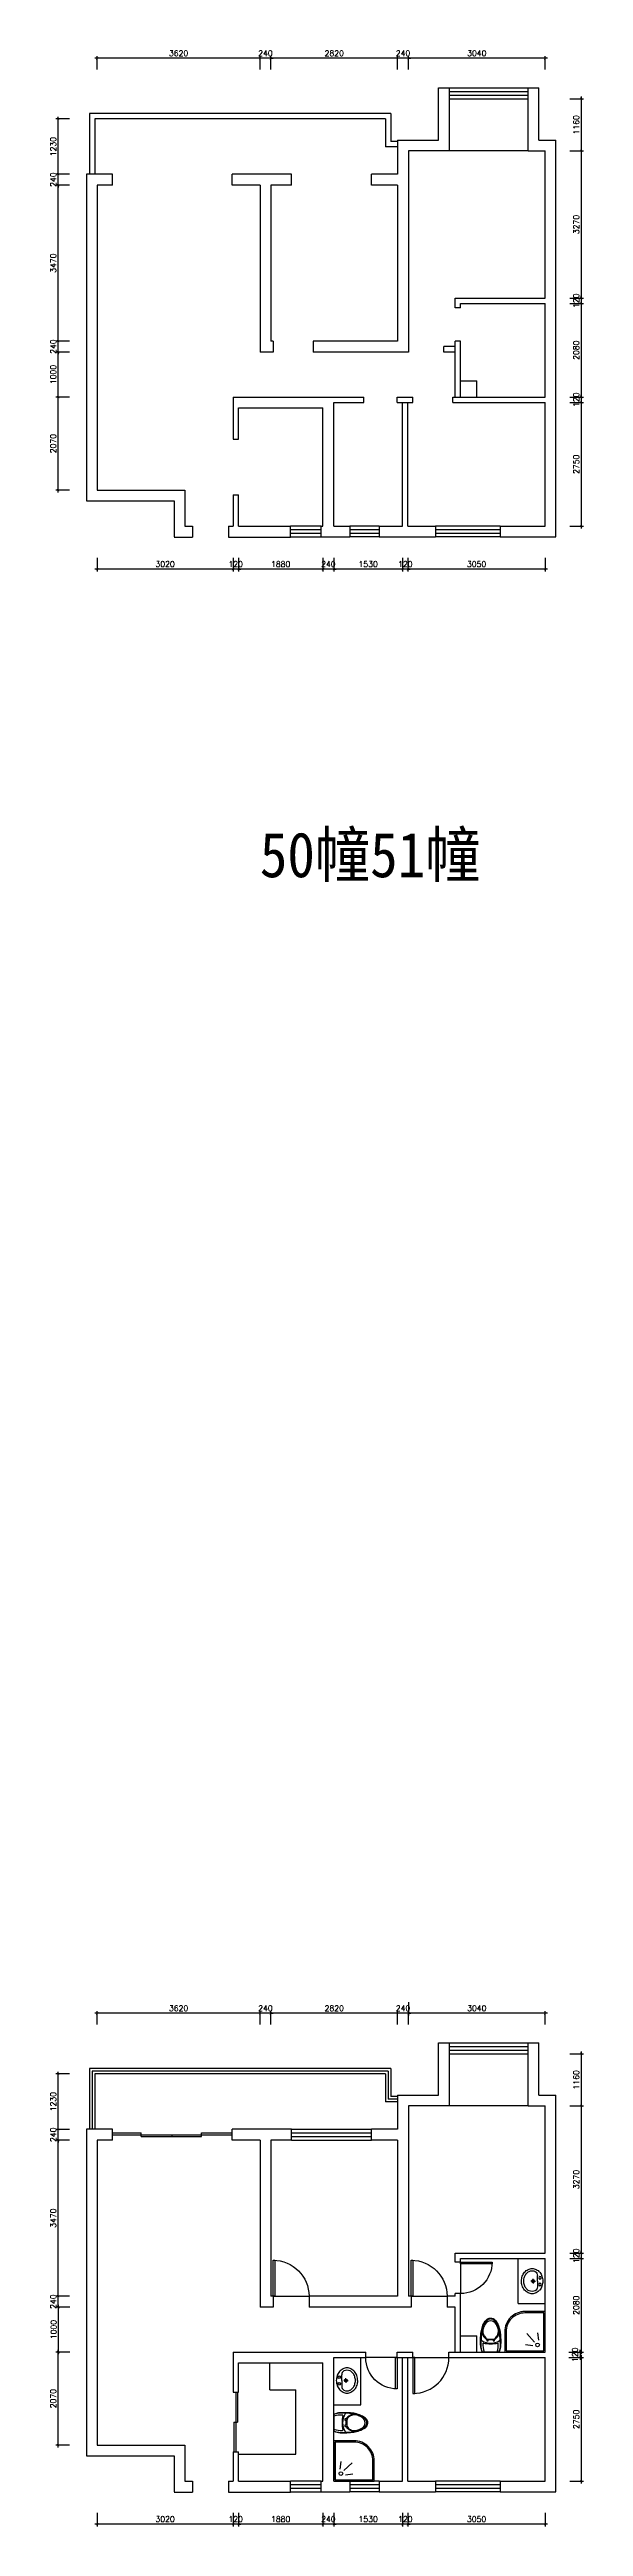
# Model space of a CAD drawing. Header units: millimetres. Extents: x 357798 to 479589, y 123829 to 180684.
# Drawn here: x 396091 to 407963, y 123829 to 178878 of the extents above; entities that cross this region are included whole.
import ezdxf

# ---------------------------------------------------------------- set-up
doc = ezdxf.new("R2010")
doc.units = ezdxf.units.MM
doc.layers.get('Defpoints').update_dxf_attribs({"color": 8})
for name, color, linetype in [('墙体', 7, 'Continuous'), ('文字', 2, 'Continuous'), ('活动家具', 4, 'Continuous')]:
    doc.layers.add(name, color=color, linetype=linetype)
doc.styles.add('chinese', font='simhei.ttf')
doc.styles.get("Standard").update_dxf_attribs({"font": 'txt', "bigfont": 'gbcbig.shx'})
doc.dimstyles.new('平面1：100', dxfattribs={"dimscale": 50, "dimtxt": 2.5, "dimasz": 1, "dimexe": 1, "dimexo": 1, "dimgap": 1, "dimtad": 1, "dimdec": 0, "dimtxsty": 'Standard', "dimblk": 'ARCHTICK', "dimcen": 1, "dimdle": 1, "dimclrd": 3, "dimclre": 3, "dimclrt": 4, "dimadec": 0, "dimazin": 0, "dimtfac": 1, "dimtdec": 0, "dimtix": 1, "dimtmove": 2, "dimatfit": 3, "dimldrblk": 'ARCHTICK', "dimfxl": 0, "dimarcsym": 0})

# ---------------------------------------------------------------- blocks, each defined once
blk = doc.blocks.new('_ArchTick')
at = {"color": 0, "linetype": 'ByBlock', "const_width": 0.15}
blk.add_lwpolyline([(-0.5, -0.5), (0.5, 0.5)], dxfattribs=at)
blk = doc.blocks.new('*D106')
at = {"layer": 'Defpoints', "color": 0, "linetype": 'Continuous'}
for p in [(405990, 177785), (405990, 176625), (407913, 176625)]:
    blk.add_point(p, dxfattribs=at)
at = {"layer": '墙体', "color": 3, "linetype": 'Continuous', "lineweight": -2}
for p, q in [((407913, 177835), (407913, 176575)), ((407663, 177785), (407963, 177785)), ((407663, 176625), (407963, 176625))]:
    blk.add_line(p, q, dxfattribs=at)
at = {"layer": '墙体', "color": 3, "linetype": 'Continuous', "lineweight": -2, "xscale": 50, "yscale": 50, "zscale": 50}
for p, rotation in [((407913, 177785), 90), ((407913, 176625), 270)]:
    blk.add_blockref('_ArchTick', p, dxfattribs=dict(at, rotation=rotation))
at = {"layer": '墙体', "color": 4, "linetype": 'Continuous', "insert": (407801, 177205), "char_height": 125, "attachment_point": 5, "rotation": 90}
blk.add_mtext('1160', dxfattribs=at)
blk = doc.blocks.new('*D107')
at = {"color": 3, "lineweight": -2}
for p, q in [((407663, 176625), (407963, 176625)), ((407913, 176675), (407913, 173305)), ((407663, 173355), (407963, 173355))]:
    blk.add_line(p, q, dxfattribs=at)
at = {"layer": 'Defpoints', "color": 0}
for p in [(405990, 176625), (406514, 173355), (407913, 173355)]:
    blk.add_point(p, dxfattribs=at)
at = {"color": 3, "lineweight": -2, "xscale": 50, "yscale": 50, "zscale": 50}
for p, rotation in [((407913, 176625), 90), ((407913, 173355), 270)]:
    blk.add_blockref('_ArchTick', p, dxfattribs=dict(at, rotation=rotation))
at = {"color": 4, "insert": (407801, 174990), "char_height": 125, "attachment_point": 5, "rotation": 90}
blk.add_mtext('3270', dxfattribs=at)
blk = doc.blocks.new('*D108')
at = {"color": 3, "lineweight": -2}
for p, q in [((407913, 173355), (407913, 173405)), ((407663, 173355), (407963, 173355)), ((407663, 173235), (407963, 173235)), ((407913, 173355), (407913, 173235)), ((407913, 173235), (407913, 173185))]:
    blk.add_line(p, q, dxfattribs=at)
at = {"layer": 'Defpoints', "color": 0}
for p in [(406514, 173355), (406555, 173235), (407913, 173235)]:
    blk.add_point(p, dxfattribs=at)
at = {"color": 3, "lineweight": -2, "xscale": 50, "yscale": 50, "zscale": 50}
for p, rotation in [((407913, 173355), 270), ((407913, 173235), 90)]:
    blk.add_blockref('_ArchTick', p, dxfattribs=dict(at, rotation=rotation))
at = {"color": 4, "insert": (407801, 173295), "char_height": 125, "attachment_point": 5, "rotation": 90}
blk.add_mtext('120', dxfattribs=at)
blk = doc.blocks.new('*D109')
at = {"color": 3, "lineweight": -2}
for p, q in [((407663, 173235), (407963, 173235)), ((407913, 173285), (407913, 171105)), ((407663, 171155), (407963, 171155))]:
    blk.add_line(p, q, dxfattribs=at)
at = {"layer": 'Defpoints', "color": 0}
for p in [(406555, 173235), (406555, 171155), (407913, 171155)]:
    blk.add_point(p, dxfattribs=at)
at = {"color": 3, "lineweight": -2, "xscale": 50, "yscale": 50, "zscale": 50}
for p, rotation in [((407913, 173235), 90), ((407913, 171155), 270)]:
    blk.add_blockref('_ArchTick', p, dxfattribs=dict(at, rotation=rotation))
at = {"color": 4, "insert": (407801, 172195), "char_height": 125, "attachment_point": 5, "rotation": 90}
blk.add_mtext('2080', dxfattribs=at)
blk = doc.blocks.new('*D110')
at = {"color": 3, "lineweight": -2}
for p, q in [((407913, 171155), (407913, 171205)), ((407663, 171155), (407963, 171155)), ((407663, 171035), (407963, 171035)), ((407913, 171155), (407913, 171035)), ((407913, 171035), (407913, 170985))]:
    blk.add_line(p, q, dxfattribs=at)
at = {"layer": 'Defpoints', "color": 0}
for p in [(406555, 171155), (406555, 171035), (407913, 171035)]:
    blk.add_point(p, dxfattribs=at)
at = {"color": 3, "lineweight": -2, "xscale": 50, "yscale": 50, "zscale": 50}
for p, rotation in [((407913, 171155), 270), ((407913, 171035), 90)]:
    blk.add_blockref('_ArchTick', p, dxfattribs=dict(at, rotation=rotation))
at = {"color": 4, "insert": (407801, 171095), "char_height": 125, "attachment_point": 5, "rotation": 90}
blk.add_mtext('120', dxfattribs=at)
blk = doc.blocks.new('*D111')
at = {"color": 3, "lineweight": -2}
for p, q in [((407663, 171035), (407963, 171035)), ((407913, 171085), (407913, 168235)), ((407663, 168285), (407963, 168285))]:
    blk.add_line(p, q, dxfattribs=at)
at = {"layer": 'Defpoints', "color": 0}
for p in [(406555, 171035), (406611, 168285), (407913, 168285)]:
    blk.add_point(p, dxfattribs=at)
at = {"color": 3, "lineweight": -2, "xscale": 50, "yscale": 50, "zscale": 50}
for p, rotation in [((407913, 171035), 90), ((407913, 168285), 270)]:
    blk.add_blockref('_ArchTick', p, dxfattribs=dict(at, rotation=rotation))
at = {"color": 4, "insert": (407801, 169660), "char_height": 125, "attachment_point": 5, "rotation": 90}
blk.add_mtext('2750', dxfattribs=at)
blk = doc.blocks.new('*D112')
at = {"color": 3, "lineweight": -2}
for p, q in [((404061, 167579), (404061, 167279)), ((407111, 167579), (407111, 167279)), ((407161, 167329), (404011, 167329))]:
    blk.add_line(p, q, dxfattribs=at)
at = {"layer": 'Defpoints', "color": 0}
for p in [(404061, 168785), (407111, 168785), (404061, 167329)]:
    blk.add_point(p, dxfattribs=at)
at = {"color": 3, "lineweight": -2, "xscale": 50, "yscale": 50, "zscale": 50, "rotation": 180}
blk.add_blockref('_ArchTick', (404061, 167329), dxfattribs=at)
at = {"color": 3, "lineweight": -2, "xscale": 50, "yscale": 50, "zscale": 50}
blk.add_blockref('_ArchTick', (407111, 167329), dxfattribs=at)
at = {"color": 4, "insert": (405586, 167441), "char_height": 125, "attachment_point": 5}
blk.add_mtext('3050', dxfattribs=at)
blk = doc.blocks.new('*D113')
at = {"color": 3, "lineweight": -2}
for p, q in [((403941, 167579), (403941, 167279)), ((404061, 167579), (404061, 167279)), ((403941, 167329), (403891, 167329)), ((404061, 167329), (403941, 167329)), ((404061, 167329), (404111, 167329))]:
    blk.add_line(p, q, dxfattribs=at)
at = {"layer": 'Defpoints', "color": 0}
for p in [(404061, 168785), (403941, 168285), (403941, 167329)]:
    blk.add_point(p, dxfattribs=at)
at = {"color": 3, "lineweight": -2, "xscale": 50, "yscale": 50, "zscale": 50}
blk.add_blockref('_ArchTick', (403941, 167329), dxfattribs=at)
at = {"color": 3, "lineweight": -2, "xscale": 50, "yscale": 50, "zscale": 50, "rotation": 180}
blk.add_blockref('_ArchTick', (404061, 167329), dxfattribs=at)
at = {"color": 4, "insert": (404001, 167441), "char_height": 125, "attachment_point": 5}
blk.add_mtext('120', dxfattribs=at)
blk = doc.blocks.new('*D114')
at = {"color": 3, "lineweight": -2}
for p, q in [((402411, 167579), (402411, 167279)), ((403941, 167579), (403941, 167279)), ((403991, 167329), (402361, 167329))]:
    blk.add_line(p, q, dxfattribs=at)
at = {"layer": 'Defpoints', "color": 0}
for p in [(402411, 168285), (403941, 168285), (402411, 167329)]:
    blk.add_point(p, dxfattribs=at)
at = {"color": 3, "lineweight": -2, "xscale": 50, "yscale": 50, "zscale": 50, "rotation": 180}
blk.add_blockref('_ArchTick', (402411, 167329), dxfattribs=at)
at = {"color": 3, "lineweight": -2, "xscale": 50, "yscale": 50, "zscale": 50}
blk.add_blockref('_ArchTick', (403941, 167329), dxfattribs=at)
at = {"color": 4, "insert": (403176, 167441), "char_height": 125, "attachment_point": 5}
blk.add_mtext('1530', dxfattribs=at)
blk = doc.blocks.new('*D115')
at = {"color": 3, "lineweight": -2}
for p, q in [((402171, 167579), (402171, 167279)), ((402411, 167579), (402411, 167279)), ((402171, 167329), (402121, 167329)), ((402411, 167329), (402171, 167329)), ((402411, 167329), (402461, 167329))]:
    blk.add_line(p, q, dxfattribs=at)
at = {"layer": 'Defpoints', "color": 0}
for p in [(402171, 168526), (402411, 168285), (402171, 167329)]:
    blk.add_point(p, dxfattribs=at)
at = {"color": 3, "lineweight": -2, "xscale": 50, "yscale": 50, "zscale": 50}
blk.add_blockref('_ArchTick', (402171, 167329), dxfattribs=at)
at = {"color": 3, "lineweight": -2, "xscale": 50, "yscale": 50, "zscale": 50, "rotation": 180}
blk.add_blockref('_ArchTick', (402411, 167329), dxfattribs=at)
at = {"color": 4, "insert": (402291, 167441), "char_height": 125, "attachment_point": 5}
blk.add_mtext('240', dxfattribs=at)
blk = doc.blocks.new('*D116')
at = {"color": 3, "lineweight": -2}
for p, q in [((400291, 167579), (400291, 167279)), ((402171, 167579), (402171, 167279)), ((402221, 167329), (400241, 167329))]:
    blk.add_line(p, q, dxfattribs=at)
at = {"layer": 'Defpoints', "color": 0}
for p in [(402171, 168526), (400291, 168443), (400291, 167329)]:
    blk.add_point(p, dxfattribs=at)
at = {"color": 3, "lineweight": -2, "xscale": 50, "yscale": 50, "zscale": 50, "rotation": 180}
blk.add_blockref('_ArchTick', (400291, 167329), dxfattribs=at)
at = {"color": 3, "lineweight": -2, "xscale": 50, "yscale": 50, "zscale": 50}
blk.add_blockref('_ArchTick', (402171, 167329), dxfattribs=at)
at = {"color": 4, "insert": (401231, 167441), "char_height": 125, "attachment_point": 5}
blk.add_mtext('1880', dxfattribs=at)
blk = doc.blocks.new('*D117')
at = {"color": 3, "lineweight": -2}
for p, q in [((400171, 167579), (400171, 167279)), ((400291, 167579), (400291, 167279)), ((400171, 167329), (400121, 167329)), ((400291, 167329), (400171, 167329)), ((400291, 167329), (400341, 167329))]:
    blk.add_line(p, q, dxfattribs=at)
at = {"layer": 'Defpoints', "color": 0}
for p in [(400171, 168484), (400291, 168443), (400171, 167329)]:
    blk.add_point(p, dxfattribs=at)
at = {"color": 3, "lineweight": -2, "xscale": 50, "yscale": 50, "zscale": 50}
blk.add_blockref('_ArchTick', (400171, 167329), dxfattribs=at)
at = {"color": 3, "lineweight": -2, "xscale": 50, "yscale": 50, "zscale": 50, "rotation": 180}
blk.add_blockref('_ArchTick', (400291, 167329), dxfattribs=at)
at = {"color": 4, "insert": (400231, 167441), "char_height": 125, "attachment_point": 5}
blk.add_mtext('120', dxfattribs=at)
blk = doc.blocks.new('*D118')
at = {"color": 3, "lineweight": -2}
for p, q in [((397151, 167579), (397151, 167279)), ((400171, 167579), (400171, 167279)), ((400221, 167329), (397101, 167329))]:
    blk.add_line(p, q, dxfattribs=at)
at = {"layer": 'Defpoints', "color": 0}
for p in [(397151, 169256), (400171, 168484), (397151, 167329)]:
    blk.add_point(p, dxfattribs=at)
at = {"color": 3, "lineweight": -2, "xscale": 50, "yscale": 50, "zscale": 50, "rotation": 180}
blk.add_blockref('_ArchTick', (397151, 167329), dxfattribs=at)
at = {"color": 3, "lineweight": -2, "xscale": 50, "yscale": 50, "zscale": 50}
blk.add_blockref('_ArchTick', (400171, 167329), dxfattribs=at)
at = {"color": 4, "insert": (398661, 167441), "char_height": 125, "attachment_point": 5}
blk.add_mtext('3020', dxfattribs=at)
blk = doc.blocks.new('*D119')
at = {"color": 3, "lineweight": -2}
for p, q in [((396285, 169035), (396285, 171205)), ((396535, 171155), (396235, 171155)), ((396535, 169085), (396235, 169085))]:
    blk.add_line(p, q, dxfattribs=at)
at = {"layer": 'Defpoints', "color": 0}
for p in [(396285, 171155), (400747, 171155), (397498, 169085)]:
    blk.add_point(p, dxfattribs=at)
at = {"color": 3, "lineweight": -2, "xscale": 50, "yscale": 50, "zscale": 50}
for p, rotation in [((396285, 171155), 90), ((396285, 169085), 270)]:
    blk.add_blockref('_ArchTick', p, dxfattribs=dict(at, rotation=rotation))
at = {"color": 4, "insert": (396173, 170120), "char_height": 125, "attachment_point": 5, "rotation": 90}
blk.add_mtext('2070', dxfattribs=at)
blk = doc.blocks.new('*D120')
at = {"color": 3, "lineweight": -2}
for p, q in [((396535, 172155), (396235, 172155)), ((396285, 171105), (396285, 172205)), ((396535, 171155), (396235, 171155))]:
    blk.add_line(p, q, dxfattribs=at)
at = {"layer": 'Defpoints', "color": 0}
for p in [(396285, 172155), (400916, 172155), (400747, 171155)]:
    blk.add_point(p, dxfattribs=at)
at = {"color": 3, "lineweight": -2, "xscale": 50, "yscale": 50, "zscale": 50}
for p, rotation in [((396285, 172155), 90), ((396285, 171155), 270)]:
    blk.add_blockref('_ArchTick', p, dxfattribs=dict(at, rotation=rotation))
at = {"color": 4, "insert": (396173, 171655), "char_height": 125, "attachment_point": 5, "rotation": 90}
blk.add_mtext('1000', dxfattribs=at)
blk = doc.blocks.new('*D121')
at = {"color": 3, "lineweight": -2}
for p, q in [((396535, 172395), (396235, 172395)), ((396285, 172395), (396285, 172445)), ((396285, 172155), (396285, 172395)), ((396535, 172155), (396235, 172155)), ((396285, 172155), (396285, 172105))]:
    blk.add_line(p, q, dxfattribs=at)
at = {"layer": 'Defpoints', "color": 0}
for p in [(396285, 172395), (401011, 172395), (400916, 172155)]:
    blk.add_point(p, dxfattribs=at)
at = {"color": 3, "lineweight": -2, "xscale": 50, "yscale": 50, "zscale": 50}
for p, rotation in [((396285, 172395), 270), ((396285, 172155), 90)]:
    blk.add_blockref('_ArchTick', p, dxfattribs=dict(at, rotation=rotation))
at = {"color": 4, "insert": (396173, 172275), "char_height": 125, "attachment_point": 5, "rotation": 90}
blk.add_mtext('240', dxfattribs=at)
blk = doc.blocks.new('*D122')
at = {"color": 3, "lineweight": -2}
for p, q in [((396535, 175865), (396235, 175865)), ((396285, 172345), (396285, 175915)), ((396535, 172395), (396235, 172395))]:
    blk.add_line(p, q, dxfattribs=at)
at = {"layer": 'Defpoints', "color": 0}
for p in [(396285, 175865), (397372, 175865), (401011, 172395)]:
    blk.add_point(p, dxfattribs=at)
at = {"color": 3, "lineweight": -2, "xscale": 50, "yscale": 50, "zscale": 50}
for p, rotation in [((396285, 175865), 90), ((396285, 172395), 270)]:
    blk.add_blockref('_ArchTick', p, dxfattribs=dict(at, rotation=rotation))
at = {"color": 4, "insert": (396173, 174130), "char_height": 125, "attachment_point": 5, "rotation": 90}
blk.add_mtext('3470', dxfattribs=at)
blk = doc.blocks.new('*D123')
at = {"color": 3, "lineweight": -2}
for p, q in [((396535, 176105), (396235, 176105)), ((396535, 175865), (396235, 175865)), ((396285, 176105), (396285, 176155)), ((396285, 175865), (396285, 176105)), ((396285, 175865), (396285, 175815))]:
    blk.add_line(p, q, dxfattribs=at)
at = {"layer": 'Defpoints', "color": 0}
for p in [(396285, 176105), (397335, 176105), (397372, 175865)]:
    blk.add_point(p, dxfattribs=at)
at = {"color": 3, "lineweight": -2, "xscale": 50, "yscale": 50, "zscale": 50}
for p, rotation in [((396285, 176105), 270), ((396285, 175865), 90)]:
    blk.add_blockref('_ArchTick', p, dxfattribs=dict(at, rotation=rotation))
at = {"color": 4, "insert": (396173, 175985), "char_height": 125, "attachment_point": 5, "rotation": 90}
blk.add_mtext('240', dxfattribs=at)
blk = doc.blocks.new('*D124')
at = {"color": 3, "lineweight": -2}
for p, q in [((396535, 177335), (396235, 177335)), ((396285, 176055), (396285, 177385)), ((396535, 176105), (396235, 176105))]:
    blk.add_line(p, q, dxfattribs=at)
at = {"layer": 'Defpoints', "color": 0}
for p in [(396285, 177335), (397350, 177335), (397335, 176105)]:
    blk.add_point(p, dxfattribs=at)
at = {"color": 3, "lineweight": -2, "xscale": 50, "yscale": 50, "zscale": 50}
for p, rotation in [((396285, 177335), 90), ((396285, 176105), 270)]:
    blk.add_blockref('_ArchTick', p, dxfattribs=dict(at, rotation=rotation))
at = {"color": 4, "insert": (396173, 176720), "char_height": 125, "attachment_point": 5, "rotation": 90}
blk.add_mtext('1230', dxfattribs=at)
blk = doc.blocks.new('*D125')
at = {"color": 3, "lineweight": -2}
for p, q in [((407161, 178683), (404021, 178683)), ((404071, 178433), (404071, 178733)), ((407111, 178433), (407111, 178733))]:
    blk.add_line(p, q, dxfattribs=at)
at = {"layer": 'Defpoints', "color": 0}
for p in [(404071, 178683), (404071, 176249), (407111, 176249)]:
    blk.add_point(p, dxfattribs=at)
at = {"color": 3, "lineweight": -2, "xscale": 50, "yscale": 50, "zscale": 50, "rotation": 180}
blk.add_blockref('_ArchTick', (404071, 178683), dxfattribs=at)
at = {"color": 3, "lineweight": -2, "xscale": 50, "yscale": 50, "zscale": 50}
blk.add_blockref('_ArchTick', (407111, 178683), dxfattribs=at)
at = {"color": 4, "insert": (405591, 178796), "char_height": 125, "attachment_point": 5}
blk.add_mtext('3040', dxfattribs=at)
blk = doc.blocks.new('*D126')
at = {"color": 3, "lineweight": -2}
for p, q in [((403831, 178683), (403781, 178683)), ((403831, 178433), (403831, 178733)), ((404071, 178683), (403831, 178683)), ((404071, 178433), (404071, 178733)), ((404071, 178683), (404121, 178683))]:
    blk.add_line(p, q, dxfattribs=at)
at = {"layer": 'Defpoints', "color": 0}
for p in [(403831, 178683), (403831, 176485), (404071, 176249)]:
    blk.add_point(p, dxfattribs=at)
at = {"color": 3, "lineweight": -2, "xscale": 50, "yscale": 50, "zscale": 50}
blk.add_blockref('_ArchTick', (403831, 178683), dxfattribs=at)
at = {"color": 3, "lineweight": -2, "xscale": 50, "yscale": 50, "zscale": 50, "rotation": 180}
blk.add_blockref('_ArchTick', (404071, 178683), dxfattribs=at)
at = {"color": 4, "insert": (403951, 178796), "char_height": 125, "attachment_point": 5}
blk.add_mtext('240', dxfattribs=at)
blk = doc.blocks.new('*D127')
at = {"color": 3, "lineweight": -2}
for p, q in [((403881, 178683), (400961, 178683)), ((401011, 178433), (401011, 178733)), ((403831, 178433), (403831, 178733))]:
    blk.add_line(p, q, dxfattribs=at)
at = {"layer": 'Defpoints', "color": 0}
for p in [(401011, 178683), (403831, 176485), (401011, 175543)]:
    blk.add_point(p, dxfattribs=at)
at = {"color": 3, "lineweight": -2, "xscale": 50, "yscale": 50, "zscale": 50, "rotation": 180}
blk.add_blockref('_ArchTick', (401011, 178683), dxfattribs=at)
at = {"color": 3, "lineweight": -2, "xscale": 50, "yscale": 50, "zscale": 50}
blk.add_blockref('_ArchTick', (403831, 178683), dxfattribs=at)
at = {"color": 4, "insert": (402421, 178796), "char_height": 125, "attachment_point": 5}
blk.add_mtext('2820', dxfattribs=at)
blk = doc.blocks.new('*D128')
at = {"color": 3, "lineweight": -2}
for p, q in [((400771, 178683), (400721, 178683)), ((400771, 178433), (400771, 178733)), ((401011, 178683), (400771, 178683)), ((401011, 178433), (401011, 178733)), ((401011, 178683), (401061, 178683))]:
    blk.add_line(p, q, dxfattribs=at)
at = {"layer": 'Defpoints', "color": 0}
for p in [(400771, 178683), (400771, 175530), (401011, 175543)]:
    blk.add_point(p, dxfattribs=at)
at = {"color": 3, "lineweight": -2, "xscale": 50, "yscale": 50, "zscale": 50}
blk.add_blockref('_ArchTick', (400771, 178683), dxfattribs=at)
at = {"color": 3, "lineweight": -2, "xscale": 50, "yscale": 50, "zscale": 50, "rotation": 180}
blk.add_blockref('_ArchTick', (401011, 178683), dxfattribs=at)
at = {"color": 4, "insert": (400891, 178796), "char_height": 125, "attachment_point": 5}
blk.add_mtext('240', dxfattribs=at)
blk = doc.blocks.new('*D129')
at = {"color": 3, "lineweight": -2}
for p, q in [((400821, 178683), (397101, 178683)), ((397151, 178433), (397151, 178733)), ((400771, 178433), (400771, 178733))]:
    blk.add_line(p, q, dxfattribs=at)
at = {"layer": 'Defpoints', "color": 0}
for p in [(397151, 178683), (397151, 175425), (400771, 175530)]:
    blk.add_point(p, dxfattribs=at)
at = {"color": 3, "lineweight": -2, "xscale": 50, "yscale": 50, "zscale": 50, "rotation": 180}
blk.add_blockref('_ArchTick', (397151, 178683), dxfattribs=at)
at = {"color": 3, "lineweight": -2, "xscale": 50, "yscale": 50, "zscale": 50}
blk.add_blockref('_ArchTick', (400771, 178683), dxfattribs=at)
at = {"color": 4, "insert": (398961, 178796), "char_height": 125, "attachment_point": 5}
blk.add_mtext('3620', dxfattribs=at)
blk = doc.blocks.new('*D130')
at = {"layer": 'Defpoints', "color": 0, "linetype": 'Continuous'}
for p in [(405990, 134335), (405990, 133175), (407913, 133175)]:
    blk.add_point(p, dxfattribs=at)
at = {"layer": '墙体', "color": 3, "linetype": 'Continuous', "lineweight": -2}
for p, q in [((407663, 134335), (407963, 134335)), ((407913, 134385), (407913, 133125)), ((407663, 133175), (407963, 133175))]:
    blk.add_line(p, q, dxfattribs=at)
at = {"layer": '墙体', "color": 3, "linetype": 'Continuous', "lineweight": -2, "xscale": 50, "yscale": 50, "zscale": 50}
for p, rotation in [((407913, 134335), 90), ((407913, 133175), 270)]:
    blk.add_blockref('_ArchTick', p, dxfattribs=dict(at, rotation=rotation))
at = {"layer": '墙体', "color": 4, "linetype": 'Continuous', "insert": (407801, 133755), "char_height": 125, "attachment_point": 5, "rotation": 90}
blk.add_mtext('1160', dxfattribs=at)
blk = doc.blocks.new('*D131')
at = {"color": 3, "lineweight": -2}
for p, q in [((407913, 133225), (407913, 129855)), ((407663, 133175), (407963, 133175)), ((407663, 129905), (407963, 129905))]:
    blk.add_line(p, q, dxfattribs=at)
at = {"layer": 'Defpoints', "color": 0}
for p in [(405990, 133175), (406514, 129905), (407913, 129905)]:
    blk.add_point(p, dxfattribs=at)
at = {"color": 3, "lineweight": -2, "xscale": 50, "yscale": 50, "zscale": 50}
for p, rotation in [((407913, 133175), 90), ((407913, 129905), 270)]:
    blk.add_blockref('_ArchTick', p, dxfattribs=dict(at, rotation=rotation))
at = {"color": 4, "insert": (407801, 131540), "char_height": 125, "attachment_point": 5, "rotation": 90}
blk.add_mtext('3270', dxfattribs=at)
blk = doc.blocks.new('*D132')
at = {"color": 3, "lineweight": -2}
for p, q in [((407913, 129905), (407913, 129955)), ((407663, 129905), (407963, 129905)), ((407663, 129785), (407963, 129785)), ((407913, 129905), (407913, 129785)), ((407913, 129785), (407913, 129735))]:
    blk.add_line(p, q, dxfattribs=at)
at = {"layer": 'Defpoints', "color": 0}
for p in [(406514, 129905), (406555, 129785), (407913, 129785)]:
    blk.add_point(p, dxfattribs=at)
at = {"color": 3, "lineweight": -2, "xscale": 50, "yscale": 50, "zscale": 50}
for p, rotation in [((407913, 129905), 270), ((407913, 129785), 90)]:
    blk.add_blockref('_ArchTick', p, dxfattribs=dict(at, rotation=rotation))
at = {"color": 4, "insert": (407801, 129845), "char_height": 125, "attachment_point": 5, "rotation": 90}
blk.add_mtext('120', dxfattribs=at)
blk = doc.blocks.new('*D133')
at = {"color": 3, "lineweight": -2}
for p, q in [((407663, 129785), (407963, 129785)), ((407913, 129835), (407913, 127655)), ((407663, 127705), (407963, 127705))]:
    blk.add_line(p, q, dxfattribs=at)
at = {"layer": 'Defpoints', "color": 0}
for p in [(406555, 129785), (406530, 127705), (407913, 127705)]:
    blk.add_point(p, dxfattribs=at)
at = {"color": 3, "lineweight": -2, "xscale": 50, "yscale": 50, "zscale": 50}
for p, rotation in [((407913, 129785), 90), ((407913, 127705), 270)]:
    blk.add_blockref('_ArchTick', p, dxfattribs=dict(at, rotation=rotation))
at = {"color": 4, "insert": (407801, 128745), "char_height": 125, "attachment_point": 5, "rotation": 90}
blk.add_mtext('2080', dxfattribs=at)
blk = doc.blocks.new('*D134')
at = {"color": 3, "lineweight": -2}
for p, q in [((407889, 127705), (407889, 127755)), ((407639, 127705), (407939, 127705)), ((407639, 127585), (407939, 127585)), ((407889, 127705), (407889, 127585)), ((407889, 127585), (407889, 127535))]:
    blk.add_line(p, q, dxfattribs=at)
at = {"layer": 'Defpoints', "color": 0}
for p in [(406530, 127705), (406530, 127585), (407889, 127585)]:
    blk.add_point(p, dxfattribs=at)
at = {"color": 3, "lineweight": -2, "xscale": 50, "yscale": 50, "zscale": 50}
for p, rotation in [((407889, 127705), 270), ((407889, 127585), 90)]:
    blk.add_blockref('_ArchTick', p, dxfattribs=dict(at, rotation=rotation))
at = {"color": 4, "insert": (407776, 127645), "char_height": 125, "attachment_point": 5, "rotation": 90}
blk.add_mtext('120', dxfattribs=at)
blk = doc.blocks.new('*D135')
at = {"color": 3, "lineweight": -2}
for p, q in [((407663, 127585), (407963, 127585)), ((407913, 127635), (407913, 124785)), ((407663, 124835), (407963, 124835))]:
    blk.add_line(p, q, dxfattribs=at)
at = {"layer": 'Defpoints', "color": 0}
for p in [(406530, 127585), (406611, 124835), (407913, 124835)]:
    blk.add_point(p, dxfattribs=at)
at = {"color": 3, "lineweight": -2, "xscale": 50, "yscale": 50, "zscale": 50}
for p, rotation in [((407913, 127585), 90), ((407913, 124835), 270)]:
    blk.add_blockref('_ArchTick', p, dxfattribs=dict(at, rotation=rotation))
at = {"color": 4, "insert": (407801, 126210), "char_height": 125, "attachment_point": 5, "rotation": 90}
blk.add_mtext('2750', dxfattribs=at)
blk = doc.blocks.new('*D136')
at = {"color": 3, "lineweight": -2}
for p, q in [((407161, 123879), (404011, 123879)), ((404061, 124129), (404061, 123829)), ((407111, 124129), (407111, 123829))]:
    blk.add_line(p, q, dxfattribs=at)
at = {"layer": 'Defpoints', "color": 0}
for p in [(404061, 125336), (407111, 125336), (404061, 123879)]:
    blk.add_point(p, dxfattribs=at)
at = {"color": 3, "lineweight": -2, "xscale": 50, "yscale": 50, "zscale": 50, "rotation": 180}
blk.add_blockref('_ArchTick', (404061, 123879), dxfattribs=at)
at = {"color": 3, "lineweight": -2, "xscale": 50, "yscale": 50, "zscale": 50}
blk.add_blockref('_ArchTick', (407111, 123879), dxfattribs=at)
at = {"color": 4, "insert": (405586, 123992), "char_height": 125, "attachment_point": 5}
blk.add_mtext('3050', dxfattribs=at)
blk = doc.blocks.new('*D137')
at = {"color": 3, "lineweight": -2}
for p, q in [((403941, 123879), (403891, 123879)), ((403941, 124129), (403941, 123829)), ((404061, 123879), (403941, 123879)), ((404061, 124129), (404061, 123829)), ((404061, 123879), (404111, 123879))]:
    blk.add_line(p, q, dxfattribs=at)
at = {"layer": 'Defpoints', "color": 0}
for p in [(404061, 125336), (403941, 124835), (403941, 123879)]:
    blk.add_point(p, dxfattribs=at)
at = {"color": 3, "lineweight": -2, "xscale": 50, "yscale": 50, "zscale": 50}
blk.add_blockref('_ArchTick', (403941, 123879), dxfattribs=at)
at = {"color": 3, "lineweight": -2, "xscale": 50, "yscale": 50, "zscale": 50, "rotation": 180}
blk.add_blockref('_ArchTick', (404061, 123879), dxfattribs=at)
at = {"color": 4, "insert": (404001, 123992), "char_height": 125, "attachment_point": 5}
blk.add_mtext('120', dxfattribs=at)
blk = doc.blocks.new('*D138')
at = {"color": 3, "lineweight": -2}
for p, q in [((403991, 123879), (402361, 123879)), ((402411, 124129), (402411, 123829)), ((403941, 124129), (403941, 123829))]:
    blk.add_line(p, q, dxfattribs=at)
at = {"layer": 'Defpoints', "color": 0}
for p in [(402411, 124835), (403941, 124835), (402411, 123879)]:
    blk.add_point(p, dxfattribs=at)
at = {"color": 3, "lineweight": -2, "xscale": 50, "yscale": 50, "zscale": 50, "rotation": 180}
blk.add_blockref('_ArchTick', (402411, 123879), dxfattribs=at)
at = {"color": 3, "lineweight": -2, "xscale": 50, "yscale": 50, "zscale": 50}
blk.add_blockref('_ArchTick', (403941, 123879), dxfattribs=at)
at = {"color": 4, "insert": (403176, 123992), "char_height": 125, "attachment_point": 5}
blk.add_mtext('1530', dxfattribs=at)
blk = doc.blocks.new('*D139')
at = {"color": 3, "lineweight": -2}
for p, q in [((402171, 123879), (402121, 123879)), ((402171, 124129), (402171, 123829)), ((402411, 123879), (402171, 123879)), ((402411, 124129), (402411, 123829)), ((402411, 123879), (402461, 123879))]:
    blk.add_line(p, q, dxfattribs=at)
at = {"layer": 'Defpoints', "color": 0}
for p in [(402171, 125077), (402411, 124835), (402171, 123879)]:
    blk.add_point(p, dxfattribs=at)
at = {"color": 3, "lineweight": -2, "xscale": 50, "yscale": 50, "zscale": 50}
blk.add_blockref('_ArchTick', (402171, 123879), dxfattribs=at)
at = {"color": 3, "lineweight": -2, "xscale": 50, "yscale": 50, "zscale": 50, "rotation": 180}
blk.add_blockref('_ArchTick', (402411, 123879), dxfattribs=at)
at = {"color": 4, "insert": (402291, 123992), "char_height": 125, "attachment_point": 5}
blk.add_mtext('240', dxfattribs=at)
blk = doc.blocks.new('*D140')
at = {"color": 3, "lineweight": -2}
for p, q in [((402221, 123879), (400241, 123879)), ((400291, 124129), (400291, 123829)), ((402171, 124129), (402171, 123829))]:
    blk.add_line(p, q, dxfattribs=at)
at = {"layer": 'Defpoints', "color": 0}
for p in [(402171, 125077), (400291, 124874), (400291, 123879)]:
    blk.add_point(p, dxfattribs=at)
at = {"color": 3, "lineweight": -2, "xscale": 50, "yscale": 50, "zscale": 50, "rotation": 180}
blk.add_blockref('_ArchTick', (400291, 123879), dxfattribs=at)
at = {"color": 3, "lineweight": -2, "xscale": 50, "yscale": 50, "zscale": 50}
blk.add_blockref('_ArchTick', (402171, 123879), dxfattribs=at)
at = {"color": 4, "insert": (401231, 123992), "char_height": 125, "attachment_point": 5}
blk.add_mtext('1880', dxfattribs=at)
blk = doc.blocks.new('*D141')
at = {"color": 3, "lineweight": -2}
for p, q in [((400171, 123879), (400121, 123879)), ((400171, 124129), (400171, 123829)), ((400291, 123879), (400171, 123879)), ((400291, 124129), (400291, 123829)), ((400291, 123879), (400341, 123879))]:
    blk.add_line(p, q, dxfattribs=at)
at = {"layer": 'Defpoints', "color": 0}
for p in [(400171, 126877), (400291, 124874), (400171, 123879)]:
    blk.add_point(p, dxfattribs=at)
at = {"color": 3, "lineweight": -2, "xscale": 50, "yscale": 50, "zscale": 50}
blk.add_blockref('_ArchTick', (400171, 123879), dxfattribs=at)
at = {"color": 3, "lineweight": -2, "xscale": 50, "yscale": 50, "zscale": 50, "rotation": 180}
blk.add_blockref('_ArchTick', (400291, 123879), dxfattribs=at)
at = {"color": 4, "insert": (400231, 123992), "char_height": 125, "attachment_point": 5}
blk.add_mtext('120', dxfattribs=at)
blk = doc.blocks.new('*D142')
at = {"color": 3, "lineweight": -2}
for p, q in [((400221, 123879), (397101, 123879)), ((397151, 124129), (397151, 123829)), ((400171, 124129), (400171, 123829))]:
    blk.add_line(p, q, dxfattribs=at)
at = {"layer": 'Defpoints', "color": 0}
for p in [(400171, 126877), (397151, 125807), (397151, 123879)]:
    blk.add_point(p, dxfattribs=at)
at = {"color": 3, "lineweight": -2, "xscale": 50, "yscale": 50, "zscale": 50, "rotation": 180}
blk.add_blockref('_ArchTick', (397151, 123879), dxfattribs=at)
at = {"color": 3, "lineweight": -2, "xscale": 50, "yscale": 50, "zscale": 50}
blk.add_blockref('_ArchTick', (400171, 123879), dxfattribs=at)
at = {"color": 4, "insert": (398661, 123992), "char_height": 125, "attachment_point": 5}
blk.add_mtext('3020', dxfattribs=at)
blk = doc.blocks.new('*D143')
at = {"color": 3, "lineweight": -2}
for p, q in [((396285, 125585), (396285, 127755)), ((396535, 127705), (396235, 127705)), ((396535, 125635), (396235, 125635))]:
    blk.add_line(p, q, dxfattribs=at)
at = {"layer": 'Defpoints', "color": 0}
for p in [(396285, 127705), (400755, 127705), (397498, 125635)]:
    blk.add_point(p, dxfattribs=at)
at = {"color": 3, "lineweight": -2, "xscale": 50, "yscale": 50, "zscale": 50}
for p, rotation in [((396285, 127705), 90), ((396285, 125635), 270)]:
    blk.add_blockref('_ArchTick', p, dxfattribs=dict(at, rotation=rotation))
at = {"color": 4, "insert": (396173, 126670), "char_height": 125, "attachment_point": 5, "rotation": 90}
blk.add_mtext('2070', dxfattribs=at)
blk = doc.blocks.new('*D144')
at = {"color": 3, "lineweight": -2}
for p, q in [((396543, 128705), (396243, 128705)), ((396293, 127655), (396293, 128755)), ((396543, 127705), (396243, 127705))]:
    blk.add_line(p, q, dxfattribs=at)
at = {"layer": 'Defpoints', "color": 0}
for p in [(396293, 128705), (400916, 128705), (400755, 127705)]:
    blk.add_point(p, dxfattribs=at)
at = {"color": 3, "lineweight": -2, "xscale": 50, "yscale": 50, "zscale": 50}
for p, rotation in [((396293, 128705), 90), ((396293, 127705), 270)]:
    blk.add_blockref('_ArchTick', p, dxfattribs=dict(at, rotation=rotation))
at = {"color": 4, "insert": (396181, 128205), "char_height": 125, "attachment_point": 5, "rotation": 90}
blk.add_mtext('1000', dxfattribs=at)
blk = doc.blocks.new('*D145')
at = {"color": 3, "lineweight": -2}
for p, q in [((396535, 128945), (396235, 128945)), ((396285, 128945), (396285, 128995)), ((396285, 128705), (396285, 128945)), ((396535, 128705), (396235, 128705)), ((396285, 128705), (396285, 128655))]:
    blk.add_line(p, q, dxfattribs=at)
at = {"layer": 'Defpoints', "color": 0}
for p in [(396285, 128945), (401011, 128945), (400916, 128705)]:
    blk.add_point(p, dxfattribs=at)
at = {"color": 3, "lineweight": -2, "xscale": 50, "yscale": 50, "zscale": 50}
for p, rotation in [((396285, 128945), 270), ((396285, 128705), 90)]:
    blk.add_blockref('_ArchTick', p, dxfattribs=dict(at, rotation=rotation))
at = {"color": 4, "insert": (396173, 128825), "char_height": 125, "attachment_point": 5, "rotation": 90}
blk.add_mtext('240', dxfattribs=at)
blk = doc.blocks.new('*D146')
at = {"color": 3, "lineweight": -2}
for p, q in [((396535, 132415), (396235, 132415)), ((396285, 128895), (396285, 132465)), ((396535, 128945), (396235, 128945))]:
    blk.add_line(p, q, dxfattribs=at)
at = {"layer": 'Defpoints', "color": 0}
for p in [(396285, 132415), (397372, 132415), (401011, 128945)]:
    blk.add_point(p, dxfattribs=at)
at = {"color": 3, "lineweight": -2, "xscale": 50, "yscale": 50, "zscale": 50}
for p, rotation in [((396285, 132415), 90), ((396285, 128945), 270)]:
    blk.add_blockref('_ArchTick', p, dxfattribs=dict(at, rotation=rotation))
at = {"color": 4, "insert": (396173, 130680), "char_height": 125, "attachment_point": 5, "rotation": 90}
blk.add_mtext('3470', dxfattribs=at)
blk = doc.blocks.new('*D147')
at = {"color": 3, "lineweight": -2}
for p, q in [((396285, 132655), (396285, 132705)), ((396535, 132655), (396235, 132655)), ((396535, 132415), (396235, 132415)), ((396285, 132415), (396285, 132655)), ((396285, 132415), (396285, 132365))]:
    blk.add_line(p, q, dxfattribs=at)
at = {"layer": 'Defpoints', "color": 0}
for p in [(396285, 132655), (397335, 132655), (397372, 132415)]:
    blk.add_point(p, dxfattribs=at)
at = {"color": 3, "lineweight": -2, "xscale": 50, "yscale": 50, "zscale": 50}
for p, rotation in [((396285, 132655), 270), ((396285, 132415), 90)]:
    blk.add_blockref('_ArchTick', p, dxfattribs=dict(at, rotation=rotation))
at = {"color": 4, "insert": (396173, 132535), "char_height": 125, "attachment_point": 5, "rotation": 90}
blk.add_mtext('240', dxfattribs=at)
blk = doc.blocks.new('*D148')
at = {"color": 3, "lineweight": -2}
for p, q in [((396535, 133885), (396235, 133885)), ((396285, 132605), (396285, 133935)), ((396535, 132655), (396235, 132655))]:
    blk.add_line(p, q, dxfattribs=at)
at = {"layer": 'Defpoints', "color": 0}
for p in [(396285, 133885), (397350, 133885), (397335, 132655)]:
    blk.add_point(p, dxfattribs=at)
at = {"color": 3, "lineweight": -2, "xscale": 50, "yscale": 50, "zscale": 50}
for p, rotation in [((396285, 133885), 90), ((396285, 132655), 270)]:
    blk.add_blockref('_ArchTick', p, dxfattribs=dict(at, rotation=rotation))
at = {"color": 4, "insert": (396173, 133270), "char_height": 125, "attachment_point": 5, "rotation": 90}
blk.add_mtext('1230', dxfattribs=at)
blk = doc.blocks.new('*D149')
at = {"color": 3, "lineweight": -2}
for p, q in [((407161, 135234), (404021, 135234)), ((404071, 134984), (404071, 135284)), ((407111, 134984), (407111, 135284))]:
    blk.add_line(p, q, dxfattribs=at)
at = {"layer": 'Defpoints', "color": 0}
for p in [(404071, 135234), (404071, 132800), (407111, 132800)]:
    blk.add_point(p, dxfattribs=at)
at = {"color": 3, "lineweight": -2, "xscale": 50, "yscale": 50, "zscale": 50, "rotation": 180}
blk.add_blockref('_ArchTick', (404071, 135234), dxfattribs=at)
at = {"color": 3, "lineweight": -2, "xscale": 50, "yscale": 50, "zscale": 50}
blk.add_blockref('_ArchTick', (407111, 135234), dxfattribs=at)
at = {"color": 4, "insert": (405591, 135346), "char_height": 125, "attachment_point": 5}
blk.add_mtext('3040', dxfattribs=at)
blk = doc.blocks.new('*D150')
at = {"color": 3, "lineweight": -2}
for p, q in [((404071, 135484), (404071, 135184)), ((403831, 135234), (403781, 135234)), ((403831, 134984), (403831, 135284)), ((404071, 135234), (403831, 135234)), ((404071, 135234), (404121, 135234))]:
    blk.add_line(p, q, dxfattribs=at)
at = {"layer": 'Defpoints', "color": 0}
for p in [(404071, 176485), (403831, 135234), (403831, 133035)]:
    blk.add_point(p, dxfattribs=at)
at = {"color": 3, "lineweight": -2, "xscale": 50, "yscale": 50, "zscale": 50}
blk.add_blockref('_ArchTick', (403831, 135234), dxfattribs=at)
at = {"color": 3, "lineweight": -2, "xscale": 50, "yscale": 50, "zscale": 50, "rotation": 180}
blk.add_blockref('_ArchTick', (404071, 135234), dxfattribs=at)
at = {"color": 4, "insert": (403951, 135346), "char_height": 125, "attachment_point": 5}
blk.add_mtext('240', dxfattribs=at)
blk = doc.blocks.new('*D151')
at = {"color": 3, "lineweight": -2}
for p, q in [((403881, 135234), (400961, 135234)), ((401011, 134984), (401011, 135284)), ((403831, 134984), (403831, 135284))]:
    blk.add_line(p, q, dxfattribs=at)
at = {"layer": 'Defpoints', "color": 0}
for p in [(401011, 135234), (403831, 133035), (401011, 132093)]:
    blk.add_point(p, dxfattribs=at)
at = {"color": 3, "lineweight": -2, "xscale": 50, "yscale": 50, "zscale": 50, "rotation": 180}
blk.add_blockref('_ArchTick', (401011, 135234), dxfattribs=at)
at = {"color": 3, "lineweight": -2, "xscale": 50, "yscale": 50, "zscale": 50}
blk.add_blockref('_ArchTick', (403831, 135234), dxfattribs=at)
at = {"color": 4, "insert": (402421, 135346), "char_height": 125, "attachment_point": 5}
blk.add_mtext('2820', dxfattribs=at)
blk = doc.blocks.new('*D152')
at = {"color": 3, "lineweight": -2}
for p, q in [((400771, 135234), (400721, 135234)), ((400771, 134984), (400771, 135284)), ((401011, 135234), (400771, 135234)), ((401011, 134984), (401011, 135284)), ((401011, 135234), (401061, 135234))]:
    blk.add_line(p, q, dxfattribs=at)
at = {"layer": 'Defpoints', "color": 0}
for p in [(400771, 135234), (400771, 132080), (401011, 132093)]:
    blk.add_point(p, dxfattribs=at)
at = {"color": 3, "lineweight": -2, "xscale": 50, "yscale": 50, "zscale": 50}
blk.add_blockref('_ArchTick', (400771, 135234), dxfattribs=at)
at = {"color": 3, "lineweight": -2, "xscale": 50, "yscale": 50, "zscale": 50, "rotation": 180}
blk.add_blockref('_ArchTick', (401011, 135234), dxfattribs=at)
at = {"color": 4, "insert": (400891, 135346), "char_height": 125, "attachment_point": 5}
blk.add_mtext('240', dxfattribs=at)
blk = doc.blocks.new('*D153')
at = {"color": 3, "lineweight": -2}
for p, q in [((400821, 135234), (397101, 135234)), ((397151, 134984), (397151, 135284)), ((400771, 134984), (400771, 135284))]:
    blk.add_line(p, q, dxfattribs=at)
at = {"layer": 'Defpoints', "color": 0}
for p in [(397151, 135234), (397151, 131975), (400771, 132080)]:
    blk.add_point(p, dxfattribs=at)
at = {"color": 3, "lineweight": -2, "xscale": 50, "yscale": 50, "zscale": 50, "rotation": 180}
blk.add_blockref('_ArchTick', (397151, 135234), dxfattribs=at)
at = {"color": 3, "lineweight": -2, "xscale": 50, "yscale": 50, "zscale": 50}
blk.add_blockref('_ArchTick', (400771, 135234), dxfattribs=at)
at = {"color": 4, "insert": (398961, 135346), "char_height": 125, "attachment_point": 5}
blk.add_mtext('3620', dxfattribs=at)
blk = doc.blocks.new('A$C2524094A')
at = {"layer": '活动家具', "color": 8}
blk.add_line((0, 0), (0, 800), dxfattribs=at)
at = {"layer": '活动家具', "color": 4}
blk.add_lwpolyline([(0, 0), (800, 0), (800, 40), (0, 40)], close=True, dxfattribs=at)
at = {"layer": '活动家具', "color": 8}
blk.add_arc((0, 0), 800, 0, 90, dxfattribs=at)
blk = doc.blocks.new('A$C7E304034')
at = {"layer": '活动家具', "color": 8}
blk.add_line((0, 0), (0, 700), dxfattribs=at)
at = {"layer": '活动家具', "color": 4}
blk.add_lwpolyline([(0, 0), (700, 0), (700, 40), (0, 40)], close=True, dxfattribs=at)
at = {"layer": '活动家具', "color": 8}
blk.add_arc((0, 0), 700, 0, 90, dxfattribs=at)
blk = doc.blocks.new('A$C73031836')
at = {"layer": '活动家具', "linetype": 'Continuous'}
for p, q in [((1, 545, -500), (2, 591, -500)), ((2, 591, -500), (3, 616, -500)), ((3, 616, -500), (6, 642, -500)), ((6, 642, -500), (10, 668, -500)), ((10, 668, -500), (18, 701, -500)), ((18, 701, -500), (27, 727, -500)), ((27, 727, -500), (34, 745, -500)), ((34, 745, -500), (37, 751, -500)), ((37, 751, -500), (41, 753, -500)), ((41, 753, -500), (47, 753, -500)), ((402, 753, -500), (47, 753, -500)), ((47, 753, -500), (402, 753, -500)), ((402, 753, -500), (404, 753, -500)), ((404, 753, -500), (407, 752, -500)), ((407, 752, -500), (412, 749, -500)), ((412, 749, -500), (413, 746, -500)), ((413, 746, -500), (419, 733, -500)), ((419, 733, -500), (429, 705, -500)), ((429, 705, -500), (438, 671, -500)), ((438, 671, -500), (444, 640, -500)), ((444, 640, -500), (448, 577, -500)), ((448, 577, -500), (448, 546, -500)), ((0, 483, -500), (1, 545, -500)), ((3, 422, -500), (0, 483, -500)), ((5, 379, -500), (3, 422, -500)), ((11, 314, -500), (5, 379, -500)), ((20, 270, -500), (11, 314, -500)), ((58, 149, -500), (20, 270, -500)), ((107, 59, -500), (58, 149, -500)), ((155, 18, -500), (107, 59, -500)), ((207, 0, -500), (155, 18, -500)), ((254, 3, -500), (207, 0, -500)), ((307, 28, -500), (254, 3, -500)), ((346, 67, -500), (307, 28, -500)), ((396, 158, -500), (346, 67, -500)), ((429, 273, -500), (396, 158, -500)), ((442, 340, -500), (429, 273, -500)), ((449, 472, -500), (442, 340, -500)), ((448, 546, -500), (449, 472, -500))]:
    blk.add_line(p, q, dxfattribs=at)
at = {"layer": '活动家具', "color": 8, "linetype": 'Continuous'}
for p, q in [((138, 506, -500), (138, 457, -500)), ((171, 506, -500), (138, 506, -500)), ((279, 464, -500), (170, 464, -500)), ((171, 464, -500), (171, 506, -500)), ((171, 479, -500), (278, 479, -500)), ((278, 506, -500), (278, 464, -500)), ((311, 506, -500), (278, 506, -500)), ((311, 457, -500), (311, 506, -500))]:
    blk.add_line(p, q, dxfattribs=at)
for centre, radius, start, end in [((1779, 519, -500), 1778, 176.964, 186.8656), ((464, 601, -500), 460, 178.442, 192.4371), ((224, 201, -500), 356, 56.167, 123.833), ((541, 589, -500), 488, 160.9576, 183.4614), ((62, 560, -500), 7.94, 184.2381, 282.3038), ((224, -186, -500), 756, 77.6962, 102.3038), ((87, 745, -500), 7.94, 90, 160.181), ((362, 745, -500), 7.94, 19.8191, 90), ((-92, 589, -500), 488, 356.5387, 19.0425), ((387, 560, -500), 7.94, 257.696, 355.7619), ((-1330, 519, -500), 1778, 353.1344, 3.036), ((-15, 601, -500), 460, 347.563, 1.5583), ((1792, 519, -500), 1778, 180.4947, 186.8656), ((22, 503, -500), 7.94, 189.7713, 303.833), ((970, 512, -500), 978, 192.1213, 199.5996), ((969, 512, -500), 965, 192.3041, 195.3816), ((241, 293, -500), 206, 151.8794, 195.9425), ((652, 418, -500), 635, 196.5593, 209.3999), ((424, 304, -500), 394, 197.7237, 220.0528), ((241, 293, -500), 191, 160.1349, 195.9191), ((652, 418, -500), 620, 196.5666, 207.1313), ((276, 278, -500), 244, 124.5259, 152.5265), ((276, 278, -500), 229, 133.9968, 159.4423), ((287, 212, -500), 216, 209.3045, 232.3768), ((224, 198, -500), 140, 207.1313, 332.8687), ((170, 388, -500), 76.2, 90, 133.9968), ((224, 139, -500), 135, 220.8335, 319.1665), ((224, 128, -500), 111, 231.6356, 270), ((224, 128, -500), 111, 270, 308.3644), ((279, 388, -500), 76.2, 46.0032, 90), ((162, 212, -500), 216, 307.6232, 330.6955), ((172, 278, -500), 244, 27.4735, 55.4741), ((25, 304, -500), 394, 319.9472, 342.2763), ((172, 278, -500), 229, 20.5577, 46.0032), ((-203, 418, -500), 620, 332.8687, 343.4334), ((-203, 418, -500), 635, 330.6001, 343.4407), ((207, 293, -500), 191, 344.0809, 19.8651), ((207, 293, -500), 206, 344.0575, 28.1206), ((-521, 512, -500), 978, 340.4004, 347.8786), ((-521, 512, -500), 965, 344.6184, 347.6959), ((-1343, 519, -500), 1778, 353.1344, 359.5053), ((427, 503, -500), 7.94, 236.1669, 350.2287)]:
    blk.add_arc(centre, radius, start, end, dxfattribs=at)
at = {"layer": '活动家具', "linetype": 'Continuous'}
for centre, radius, start, end in [((459, 574, -500), 457, 157.9889, 175.0321), ((47, 740, -500), 12.7, 90, 157.9889), ((402, 740, -500), 12.7, 22.0111, 90), ((-10, 574, -500), 457, 4.9678, 22.0111)]:
    blk.add_arc(centre, radius, start, end, dxfattribs=at)
blk = doc.blocks.new('A$C48B868D1')
at = {"layer": '活动家具', "linetype": 'Continuous'}
for p, q in [((1, 545, -500), (2, 591, -500)), ((2, 591, -500), (3, 616, -500)), ((3, 616, -500), (6, 642, -500)), ((6, 642, -500), (10, 668, -500)), ((10, 668, -500), (18, 701, -500)), ((18, 701, -500), (27, 727, -500)), ((27, 727, -500), (34, 745, -500)), ((34, 745, -500), (37, 751, -500)), ((37, 751, -500), (41, 753, -500)), ((41, 753, -500), (47, 753, -500)), ((402, 753, -500), (47, 753, -500)), ((47, 753, -500), (402, 753, -500)), ((402, 753, -500), (404, 753, -500)), ((404, 753, -500), (407, 752, -500)), ((407, 752, -500), (412, 749, -500)), ((412, 749, -500), (413, 746, -500)), ((413, 746, -500), (419, 733, -500)), ((419, 733, -500), (429, 705, -500)), ((429, 705, -500), (438, 671, -500)), ((438, 671, -500), (444, 640, -500)), ((444, 640, -500), (448, 577, -500)), ((448, 577, -500), (448, 546, -500)), ((0, 483, -500), (1, 545, -500)), ((3, 422, -500), (0, 483, -500)), ((5, 379, -500), (3, 422, -500)), ((11, 314, -500), (5, 379, -500)), ((20, 270, -500), (11, 314, -500)), ((58, 149, -500), (20, 270, -500)), ((107, 59, -500), (58, 149, -500)), ((155, 18, -500), (107, 59, -500)), ((207, 0, -500), (155, 18, -500)), ((254, 3, -500), (207, 0, -500)), ((307, 28, -500), (254, 3, -500)), ((346, 67, -500), (307, 28, -500)), ((396, 158, -500), (346, 67, -500)), ((429, 273, -500), (396, 158, -500)), ((442, 340, -500), (429, 273, -500)), ((449, 472, -500), (442, 340, -500)), ((448, 546, -500), (449, 472, -500))]:
    blk.add_line(p, q, dxfattribs=at)
at = {"layer": '活动家具', "color": 8, "linetype": 'Continuous'}
for p, q in [((138, 506, -500), (138, 457, -500)), ((171, 506, -500), (138, 506, -500)), ((279, 464, -500), (170, 464, -500)), ((171, 464, -500), (171, 506, -500)), ((171, 479, -500), (278, 479, -500)), ((278, 506, -500), (278, 464, -500)), ((311, 506, -500), (278, 506, -500)), ((311, 457, -500), (311, 506, -500))]:
    blk.add_line(p, q, dxfattribs=at)
for centre, radius, start, end in [((1779, 519, -500), 1778, 176.964, 186.8656), ((464, 601, -500), 460, 178.442, 192.4371), ((224, 201, -500), 356, 56.167, 123.833), ((541, 589, -500), 488, 160.9576, 183.4614), ((62, 560, -500), 7.94, 184.2381, 282.3038), ((224, -186, -500), 756, 77.6962, 102.3038), ((87, 745, -500), 7.94, 90, 160.181), ((362, 745, -500), 7.94, 19.8191, 90), ((-92, 589, -500), 488, 356.5387, 19.0425), ((387, 560, -500), 7.94, 257.696, 355.7619), ((-1330, 519, -500), 1778, 353.1344, 3.036), ((-15, 601, -500), 460, 347.563, 1.5583), ((1792, 519, -500), 1778, 180.4947, 186.8656), ((22, 503, -500), 7.94, 189.7713, 303.833), ((970, 512, -500), 978, 192.1213, 199.5996), ((969, 512, -500), 965, 192.3041, 195.3816), ((241, 293, -500), 206, 151.8794, 195.9425), ((652, 418, -500), 635, 196.5593, 209.3999), ((424, 304, -500), 394, 197.7237, 220.0528), ((241, 293, -500), 191, 160.1349, 195.9191), ((652, 418, -500), 620, 196.5666, 207.1313), ((276, 278, -500), 244, 124.5259, 152.5265), ((276, 278, -500), 229, 133.9968, 159.4423), ((287, 212, -500), 216, 209.3045, 232.3768), ((224, 198, -500), 140, 207.1313, 332.8687), ((170, 388, -500), 76.2, 90, 133.9968), ((224, 139, -500), 135, 220.8335, 319.1665), ((224, 128, -500), 111, 231.6356, 270), ((224, 128, -500), 111, 270, 308.3644), ((279, 388, -500), 76.2, 46.0032, 90), ((162, 212, -500), 216, 307.6232, 330.6955), ((172, 278, -500), 244, 27.4735, 55.4741), ((25, 304, -500), 394, 319.9472, 342.2763), ((172, 278, -500), 229, 20.5577, 46.0032), ((-203, 418, -500), 620, 332.8687, 343.4334), ((-203, 418, -500), 635, 330.6001, 343.4407), ((207, 293, -500), 191, 344.0809, 19.8651), ((207, 293, -500), 206, 344.0575, 28.1206), ((-521, 512, -500), 978, 340.4004, 347.8786), ((-521, 512, -500), 965, 344.6184, 347.6959), ((-1343, 519, -500), 1778, 353.1344, 359.5053), ((427, 503, -500), 7.94, 236.1669, 350.2287)]:
    blk.add_arc(centre, radius, start, end, dxfattribs=at)
at = {"layer": '活动家具', "linetype": 'Continuous'}
for centre, radius, start, end in [((459, 574, -500), 457, 157.9889, 175.0321), ((47, 740, -500), 12.7, 90, 157.9889), ((402, 740, -500), 12.7, 22.0111, 90), ((-10, 574, -500), 457, 4.9678, 22.0111)]:
    blk.add_arc(centre, radius, start, end, dxfattribs=at)
blk = doc.blocks.new('A$C10F844AF')
at = {"layer": '活动家具', "color": 8}
for p, q in [((139, 271), (161, 439)), ((221, 234), (409, 407)), ((261, 141), (427, 164))]:
    blk.add_line(p, q, dxfattribs=at)
at = {"layer": '活动家具', "color": 4}
blk.add_lwpolyline([(0, 0), (900, 0), (900, 450, 0.414214), (450, 900), (0, 900)], format="xyb", close=True, dxfattribs=at)
at = {"layer": '活动家具', "color": 8}
blk.add_lwpolyline([(30, 30), (870, 30), (870, 450, 0.414214), (450, 870), (30, 870)], format="xyb", close=True, dxfattribs=at)
blk.add_circle((159, 169), 40.1, dxfattribs=at)
blk = doc.blocks.new('A$C553C7855')
at = {"layer": '活动家具', "color": 8}
for p, q in [((120, 280), (120, 408)), ((120, 280), (120, 408)), ((120, 280), (120, 152)), ((120, 280), (120, 152)), ((215, 280), (165, 280)), ((215, 280), (165, 280)), ((215, 280), (215, 330)), ((215, 280), (215, 330)), ((215, 280), (265, 280)), ((215, 280), (215, 230)), ((215, 280), (265, 280)), ((215, 280), (215, 230))]:
    blk.add_line(p, q, dxfattribs=at)
for centre, radius in [((62, 354), 29.4), ((62, 206), 29.4), ((62, 354), 26.4), ((62, 206), 26.4), ((215, 280), 32.5), ((215, 280), 32.5), ((215, 280), 23), ((215, 280), 23)]:
    blk.add_circle(centre, radius, dxfattribs=at)
for centre, radius, start, end in [((237, 358), 202, 90, 116.0347), ((237, 358), 202, 90, 116.0347), ((237, 358), 202, 63.9653, 90), ((237, 358), 202, 63.9653, 90), ((329, 280), 329, 160.6469, 180), ((329, 280), 329, 160.6469, 180), ((329, 280), 329, 180, 199.3531), ((329, 280), 329, 180, 199.3531), ((284, 296), 282, 139.7034, 160.6469), ((284, 296), 282, 139.7034, 160.6469), ((284, 264), 282, 199.3531, 220.2966), ((284, 264), 282, 199.3531, 220.2966), ((256, 320), 244, 116.0347, 139.7034), ((256, 320), 244, 116.0347, 139.7034), ((256, 240), 244, 220.2966, 243.9653), ((256, 240), 244, 220.2966, 243.9653), ((220, 408), 100, 119.7454, 180), ((220, 408), 100, 119.7454, 180), ((220, 152), 100, 180, 240.2546), ((220, 152), 100, 180, 240.2546), ((237, 202), 202, 243.9653, 270), ((237, 202), 202, 243.9653, 270), ((256, 320), 194, 116.0347, 116.0856), ((256, 320), 194, 116.0347, 116.0856), ((256, 240), 194, 243.9144, 243.9653), ((256, 240), 194, 243.9144, 243.9653), ((237, 358), 152, 90, 116.0347), ((237, 358), 152, 90, 116.0347), ((237, 202), 152, 243.9653, 270), ((237, 202), 152, 243.9653, 270), ((237, 358), 152, 63.9653, 90), ((237, 358), 152, 63.9653, 90), ((237, 202), 152, 270, 296.0347), ((237, 202), 152, 270, 296.0347), ((237, 202), 202, 270, 296.0347), ((237, 202), 202, 270, 296.0347), ((219, 320), 194, 40.2966, 63.9653), ((219, 320), 194, 40.2966, 63.9653), ((219, 240), 194, 296.0347, 319.7034), ((219, 240), 194, 296.0347, 319.7034), ((219, 320), 244, 40.2966, 63.9653), ((219, 320), 244, 40.2966, 63.9653), ((219, 240), 244, 296.0347, 319.7034), ((219, 240), 244, 296.0347, 319.7034), ((190, 296), 232, 19.3531, 40.2966), ((190, 296), 232, 19.3531, 40.2966), ((190, 264), 232, 319.7034, 340.6469), ((190, 264), 232, 319.7034, 340.6469), ((190, 296), 282, 19.3531, 40.2966), ((190, 296), 282, 19.3531, 40.2966), ((170, 282), 309, 319.7034, 340.6469), ((170, 282), 309, 319.7034, 340.6469), ((145, 280), 279, 0, 19.3531), ((145, 280), 279, 0, 19.3531), ((145, 280), 279, 340.6469, 0), ((145, 280), 279, 340.6469, 0), ((145, 280), 329, 0, 19.3531), ((145, 280), 329, 0, 19.3531), ((223, 263), 253, 340.6469, 3.8293), ((223, 263), 253, 340.6469, 3.8293)]:
    blk.add_arc(centre, radius, start, end, dxfattribs=at)

msp = doc.modelspace()

# ---------------------------------------------------------------- linework, layer by layer
at = {"layer": '墙体', "linetype": 'Continuous'}
for p, q in [((404740.9, 176864.8), (404740.9, 178024.8)), ((404740.9, 178024.8), (404980.9, 178024.8)), ((404980.9, 176624.8), (404980.9, 178024.8)), ((406730.9, 176624.8), (406730.9, 178024.8)), ((406730.9, 178024.8), (406970.9, 178024.8)), ((406970.9, 176864.8), (406970.9, 178024.8)), ((403830.9, 176864.8), (403830.9, 176104.8)), ((403830.9, 176864.8), (404740.9, 176864.8)), ((406970.9, 176864.8), (407350.9, 176864.8)), ((407350.9, 168044.8), (407350.9, 176864.8)), ((404070.9, 176624.8), (404070.9, 172154.8)), ((404980.9, 176624.8), (404070.9, 176624.8)), ((406730.9, 176624.8), (407110.9, 176624.8)), ((407110.9, 173354.8), (407110.9, 176624.8)), ((396910.9, 176104.8), (396910.9, 168844.8)), ((397490.9, 176104.8), (396910.9, 176104.8)), ((397150.9, 175864.8), (397150.9, 169084.8)), ((397490.9, 175864.8), (397150.9, 175864.8)), ((397490.9, 175864.8), (397490.9, 176104.8)), ((400150.9, 175864.8), (400150.9, 176104.8)), ((401470.9, 176104.8), (400150.9, 176104.8)), ((400770.9, 175864.8), (400150.9, 175864.8)), ((400770.9, 175864.8), (400770.9, 172154.8)), ((401010.9, 175864.8), (401010.9, 172394.8)), ((401470.9, 175864.8), (401010.9, 175864.8)), ((401470.9, 175864.8), (401470.9, 176104.8)), ((403830.9, 176104.8), (403250.9, 176104.8)), ((403250.9, 175864.8), (403250.9, 176104.8)), ((403830.9, 175864.8), (403250.9, 175864.8)), ((403830.9, 175864.8), (403830.9, 172394.8)), ((405110.9, 173354.8), (407110.9, 173354.8)), ((405110.9, 173134.8), (405110.9, 173354.8)), ((405230.9, 173134.8), (405110.9, 173134.8)), ((405230.9, 173234.8), (407110.9, 173234.8)), ((405230.9, 173134.8), (405230.9, 173234.8)), ((407110.9, 171154.8), (407110.9, 173234.8)), ((401060.9, 172394.8), (401010.9, 172394.8)), ((401060.9, 172394.8), (401060.9, 172154.8)), ((401950.9, 172394.8), (401950.9, 172154.8)), ((403830.9, 172394.8), (401950.9, 172394.8)), ((405110.9, 171154.8), (405110.9, 172394.8)), ((405230.9, 172394.8), (405110.9, 172394.8)), ((405230.9, 171154.8), (405230.9, 172394.8)), ((401060.9, 172154.8), (400770.9, 172154.8)), ((404070.9, 172154.8), (401950.9, 172154.8)), ((405110.9, 172274.8), (404860.9, 172274.8)), ((404860.9, 172154.8), (404860.9, 172274.8)), ((405110.9, 172154.8), (404860.9, 172154.8)), ((405230.9, 171514.8), (405590.9, 171514.8)), ((405590.9, 171154.8), (405590.9, 171514.8)), ((400170.9, 171154.8), (400170.9, 170214.8)), ((400170.9, 171154.8), (403080.9, 171154.8)), ((400290.9, 170914.8), (402170.9, 170914.8)), ((400290.9, 170214.8), (400290.9, 170914.8)), ((402170.9, 168284.8), (402170.9, 170914.8)), ((402410.9, 171034.8), (403080.9, 171034.8)), ((402410.9, 168284.8), (402410.9, 171034.8)), ((403080.9, 171034.8), (403080.9, 171154.8)), ((403820.9, 171154.8), (404170.9, 171154.8)), ((403820.9, 171034.8), (403820.9, 171154.8)), ((403820.9, 171034.8), (404170.9, 171034.8)), ((403820.9, 171034.8), (403820.9, 171034.8)), ((403940.9, 168284.8), (403940.9, 171034.8)), ((404060.9, 168284.8), (404060.9, 171034.8)), ((404170.9, 171034.8), (404170.9, 171154.8)), ((405060.9, 171154.8), (407110.9, 171154.8)), ((405060.9, 171034.8), (405060.9, 171154.8)), ((405060.9, 171034.8), (407110.9, 171034.8)), ((407110.9, 168284.8), (407110.9, 171034.8)), ((400170.9, 170214.8), (400290.9, 170214.8)), ((397150.9, 169084.8), (399100.9, 169084.8)), ((399100.9, 169084.8), (399100.9, 168284.8)), ((396910.9, 168844.8), (398860.9, 168844.8)), ((398860.9, 168844.8), (398860.9, 168044.8)), ((400170.9, 168983.9), (400290.9, 168983.9)), ((400170.9, 168983.9), (400170.9, 168284.8)), ((400290.9, 168284.8), (400290.9, 168983.9)), ((398860.9, 168043.9), (399270.9, 168043.9)), ((399100.9, 168283.9), (399270.9, 168283.9)), ((399270.9, 168283.9), (399270.9, 168043.9)), ((400070.9, 168283.9), (400170.9, 168283.9)), ((400070.9, 168283.9), (400070.9, 168043.9)), ((400070.9, 168043.9), (401450.9, 168043.9)), ((400290.9, 168283.9), (401450.9, 168283.9)), ((401450.9, 168043.9), (401450.9, 168283.9)), ((402130.9, 168284.8), (402170.9, 168284.8)), ((402130.9, 168044.8), (402130.9, 168284.8)), ((402130.9, 168044.8), (402770.9, 168044.8)), ((402410.9, 168284.8), (402770.9, 168284.8)), ((402770.9, 168284.8), (402770.9, 168044.8)), ((403420.9, 168284.8), (403940.9, 168284.8)), ((403420.9, 168284.8), (403420.9, 168044.8)), ((403420.9, 168044.8), (404670.9, 168044.8)), ((404060.9, 168284.8), (404670.9, 168284.8)), ((404670.9, 168284.8), (404670.9, 168044.8)), ((406110.9, 168284.8), (407110.9, 168284.8)), ((406110.9, 168284.8), (406110.9, 168044.8)), ((406110.9, 168044.8), (407350.9, 168044.8)), ((404740.9, 133415.2), (404740.9, 134575.2)), ((404740.9, 134575.2), (404980.9, 134575.2)), ((404980.9, 133175.2), (404980.9, 134575.2)), ((406730.9, 133175.2), (406730.9, 134575.2)), ((406730.9, 134575.2), (406970.9, 134575.2)), ((406970.9, 133415.2), (406970.9, 134575.2)), ((403830.9, 133415.2), (403830.9, 132655.2)), ((403830.9, 133415.2), (404740.9, 133415.2)), ((406970.9, 133415.2), (407350.9, 133415.2)), ((407350.9, 124595.2), (407350.9, 133415.2)), ((404070.9, 133175.2), (404070.9, 128945.2)), ((404980.9, 133175.2), (404070.9, 133175.2)), ((406730.9, 133175.2), (407110.9, 133175.2)), ((407110.9, 129905.2), (407110.9, 133175.2)), ((396910.9, 132655.2), (396910.9, 125395.2)), ((397490.9, 132655.2), (396910.9, 132655.2)), ((397150.9, 132415.2), (397150.9, 125635.2)), ((397490.9, 132415.2), (397150.9, 132415.2)), ((397490.9, 132415.2), (397490.9, 132655.2)), ((401470.9, 132655.2), (400150.9, 132655.2)), ((400150.9, 132415.2), (400150.9, 132655.2)), ((400770.9, 132415.2), (400150.9, 132415.2)), ((400770.9, 132415.2), (400770.9, 128705.2)), ((401010.9, 132415.2), (401010.9, 128945.2)), ((401470.9, 132415.2), (401010.9, 132415.2)), ((401470.9, 132415.2), (401470.9, 132655.2)), ((403830.9, 132655.2), (403250.9, 132655.2)), ((403250.9, 132415.2), (403250.9, 132655.2)), ((403830.9, 132415.2), (403250.9, 132415.2)), ((403830.9, 132415.2), (403830.9, 128945.2)), ((405110.9, 129905.2), (407110.9, 129905.2)), ((405110.9, 129705.2), (405110.9, 129905.2)), ((405230.9, 129705.2), (405110.9, 129705.2)), ((405230.9, 129785.2), (407110.9, 129785.2)), ((405230.9, 129705.2), (405230.9, 129785.2)), ((407110.9, 127705.2), (407110.9, 129785.2)), ((401060.9, 128945.2), (401010.9, 128945.2)), ((401060.9, 128945.2), (401060.9, 128705.2)), ((401860.9, 128945.2), (401860.9, 128705.2)), ((403830.9, 128945.2), (401860.9, 128945.2)), ((404130.9, 128945.2), (404070.9, 128945.2)), ((404130.9, 128945.2), (404130.9, 128705.2)), ((405110.9, 128945.2), (404930.9, 128945.2)), ((404930.9, 128945.2), (404930.9, 128705.2)), ((405230.9, 129005.2), (405110.9, 129005.2)), ((405110.9, 128945.2), (405110.9, 129005.2)), ((405230.9, 127705.2), (405230.9, 129005.2)), ((401060.9, 128705.2), (400770.9, 128705.2)), ((404070.9, 128705.2), (401860.9, 128705.2)), ((404130.9, 128705.2), (404070.9, 128705.2)), ((405110.9, 128705.2), (404930.9, 128705.2)), ((405110.9, 127705.2), (405110.9, 128705.2)), ((405230.9, 128065.2), (405590.9, 128065.2)), ((405590.9, 127705.2), (405590.9, 128065.2)), ((400170.9, 127705.2), (400170.9, 126815.2)), ((400170.9, 127705.2), (403120.9, 127705.2)), ((400290.9, 127465.2), (402170.9, 127465.2)), ((400290.9, 126815.2), (400290.9, 127465.2)), ((402170.9, 124835.2), (402170.9, 127465.2)), ((402410.9, 127585.2), (403120.9, 127585.2)), ((402410.9, 124835.2), (402410.9, 127585.2)), ((403120.9, 127585.2), (403120.9, 127705.2)), ((403820.9, 127705.2), (404170.9, 127705.2)), ((403820.9, 127585.2), (403820.9, 127705.2)), ((403820.9, 127585.2), (404170.9, 127585.2)), ((403820.9, 127585.2), (403820.9, 127585.2)), ((403940.9, 124835.2), (403940.9, 127585.2)), ((404060.9, 124835.2), (404060.9, 127585.2)), ((404170.9, 127585.2), (404170.9, 127705.2)), ((404970.9, 127705.2), (407110.9, 127705.2)), ((404970.9, 127585.2), (404970.9, 127705.2)), ((404970.9, 127585.2), (407110.9, 127585.2)), ((407110.9, 124835.2), (407110.9, 127585.2)), ((400170.9, 126815.2), (400290.9, 126815.2)), ((397150.9, 125635.2), (399100.9, 125635.2)), ((399100.9, 125635.2), (399100.9, 124835.2)), ((396910.9, 125395.2), (398860.9, 125395.2)), ((398860.9, 125395.2), (398860.9, 124595.2)), ((400170.9, 125484.3), (400170.9, 124835.2)), ((400170.9, 125484.3), (400290.9, 125484.3)), ((400290.9, 124835.2), (400290.9, 125484.3)), ((398860.9, 124594.3), (399270.9, 124594.3)), ((399100.9, 124834.3), (399270.9, 124834.3)), ((399270.9, 124834.3), (399270.9, 124594.3)), ((400070.9, 124834.3), (400170.9, 124834.3)), ((400070.9, 124834.3), (400070.9, 124594.3)), ((400070.9, 124594.3), (401450.9, 124594.3)), ((400290.9, 124834.3), (401450.9, 124834.3)), ((401450.9, 124594.3), (401450.9, 124834.3)), ((402130.9, 124835.2), (402170.9, 124835.2)), ((402130.9, 124595.2), (402130.9, 124835.2)), ((402130.9, 124595.2), (402770.9, 124595.2)), ((402410.9, 124835.2), (402770.9, 124835.2)), ((402770.9, 124835.2), (402770.9, 124595.2)), ((403420.9, 124835.2), (403940.9, 124835.2)), ((403420.9, 124835.2), (403420.9, 124595.2)), ((403420.9, 124595.2), (404670.9, 124595.2)), ((404060.9, 124835.2), (404670.9, 124835.2)), ((404670.9, 124835.2), (404670.9, 124595.2)), ((406110.9, 124835.2), (407110.9, 124835.2)), ((406110.9, 124835.2), (406110.9, 124595.2)), ((406110.9, 124595.2), (407350.9, 124595.2))]:
    msp.add_line(p, q, dxfattribs=at)
at = {"layer": '墙体', "color": 3, "linetype": 'Continuous'}
for p, q in [((404980.9, 178024.8), (406730.9, 178024.8)), ((404980.9, 177944.8), (406730.9, 177944.8)), ((404980.9, 177864.8), (406730.9, 177864.8)), ((404980.9, 177784.8), (406730.9, 177784.8)), ((402130.9, 168283.9), (401450.9, 168283.9)), ((402130.9, 168203.9), (401450.9, 168203.9)), ((402130.9, 168123.9), (401450.9, 168123.9)), ((402130.9, 168043.9), (401450.9, 168043.9)), ((403420.9, 168284.8), (402770.9, 168284.8)), ((403420.9, 168204.8), (402770.9, 168204.8)), ((403420.9, 168124.8), (402770.9, 168124.8)), ((403420.9, 168044.8), (402770.9, 168044.8)), ((406110.9, 168284.8), (404670.9, 168284.8)), ((406110.9, 168204.8), (404670.9, 168204.8)), ((406110.9, 168124.8), (404670.9, 168124.8)), ((406110.9, 168044.8), (404670.9, 168044.8)), ((404980.9, 134575.2), (406730.9, 134575.2)), ((404980.9, 134495.2), (406730.9, 134495.2)), ((404980.9, 134415.2), (406730.9, 134415.2)), ((404980.9, 134335.2), (406730.9, 134335.2)), ((396980.9, 134005.2), (396980.9, 132655.2)), ((403680.9, 134005.2), (396980.9, 134005.2)), ((403620.9, 133945.2), (397040.9, 133945.2)), ((397040.9, 133945.2), (397040.9, 132655.2)), ((397100.9, 133885.2), (397100.9, 132655.2)), ((403560.9, 133885.2), (397100.9, 133885.2)), ((403560.9, 133885.2), (403560.9, 133265.2)), ((403620.9, 133945.2), (403620.9, 133325.2)), ((403680.9, 134005.2), (403680.9, 133385.2)), ((403830.9, 133265.2), (403560.9, 133265.2)), ((403830.9, 133325.2), (403620.9, 133325.2)), ((403830.9, 133385.2), (403680.9, 133385.2)), ((401470.9, 132655.2), (403250.9, 132655.2)), ((401470.9, 132575.2), (403250.9, 132575.2)), ((401470.9, 132495.2), (403250.9, 132495.2)), ((401470.9, 132415.2), (403250.9, 132415.2)), ((402130.9, 124834.3), (401450.9, 124834.3)), ((402130.9, 124754.3), (401450.9, 124754.3)), ((402130.9, 124674.3), (401450.9, 124674.3)), ((402130.9, 124594.3), (401450.9, 124594.3)), ((403420.9, 124835.2), (402770.9, 124835.2)), ((403420.9, 124755.2), (402770.9, 124755.2)), ((403420.9, 124675.2), (402770.9, 124675.2)), ((403420.9, 124595.2), (402770.9, 124595.2)), ((406110.9, 124835.2), (404670.9, 124835.2)), ((406110.9, 124755.2), (404670.9, 124755.2)), ((406110.9, 124675.2), (404670.9, 124675.2)), ((406110.9, 124595.2), (404670.9, 124595.2))]:
    msp.add_line(p, q, dxfattribs=at)
at = {"layer": '墙体', "color": 4, "linetype": 'Continuous'}
for p, q in [((396980.9, 177454.8), (396980.9, 176104.8)), ((403680.9, 177454.8), (396980.9, 177454.8)), ((397100.9, 177334.8), (397100.9, 176104.8)), ((403560.9, 177334.8), (397100.9, 177334.8)), ((403560.9, 177334.8), (403560.9, 176714.8)), ((403680.9, 177454.8), (403680.9, 176834.8)), ((403830.9, 176714.8), (403560.9, 176714.8)), ((403830.9, 176834.8), (403680.9, 176834.8)), ((406730.9, 176624.8), (404980.9, 176624.8)), ((406730.9, 133175.2), (404980.9, 133175.2))]:
    msp.add_line(p, q, dxfattribs=at)
at = {"layer": '活动家具', "color": 4}
for p, q in [((397490.9, 132575.2), (398127.1, 132575.2)), ((397490.9, 132535.2), (400150.9, 132535.2)), ((398127.1, 132495.2), (398127.1, 132575.2)), ((398127.1, 132495.2), (399473.2, 132495.2)), ((398820.9, 132495.2), (398820.9, 132535.2)), ((399473.2, 132495.2), (399473.2, 132575.2)), ((399473.2, 132575.2), (400150.9, 132575.2)), ((406510.9, 128785.2), (406510.9, 129785.2)), ((406510.9, 128785.2), (407110.9, 128785.2)), ((400990.9, 126865.2), (400990.9, 127465.2)), ((403010.9, 126535.2), (403010.9, 127585.2)), ((400230.9, 126815.2), (400230.9, 125484.3)), ((400270.9, 126815.2), (400270.9, 126149.8)), ((400990.9, 126865.2), (401570.9, 126865.2)), ((401570.9, 125434.3), (401570.9, 126865.2)), ((400190.9, 126149.8), (400190.9, 125484.3)), ((400190.9, 126149.8), (400270.9, 126149.8)), ((402410.9, 126535.2), (403010.9, 126535.2)), ((400290.9, 125434.3), (401570.9, 125434.3))]:
    msp.add_line(p, q, dxfattribs=at)

# ---------------------------------------------------------------- block references
at = {"layer": '活动家具', "color": 4, "xscale": -1}
for name, p, rotation in [('A$C2524094A', (401060.9, 128945.2), 270), ('A$C2524094A', (404130.9, 128945.2), 270), ('A$C7E304034', (405230.9, 129705.2), 180), ('A$C7E304034', (403820.9, 127585.2), 90)]:
    msp.add_blockref(name, p, dxfattribs=dict(at, rotation=rotation))
msp.add_blockref('A$C553C7855', (407058.2, 129001.5), dxfattribs=at)
at = {"layer": '活动家具', "color": 4}
for name, p, rotation in [('A$C48B868D1', (406123.1, 128458.4, 500), 180), ('A$C10F844AF', (407110.9, 127705.2), 90), ('A$C2524094A', (404170.9, 127585.2), 270), ('A$C73031836', (403164.1, 125909.8, 500), 90)]:
    msp.add_blockref(name, p, dxfattribs=dict(at, rotation=rotation))
for name, p in [('A$C553C7855', (402467.7, 126792.7)), ('A$C10F844AF', (402410.9, 124835.2))]:
    msp.add_blockref(name, p, dxfattribs=at)

# ---------------------------------------------------------------- texts
at = {"layer": '文字', "style": 'chinese', "width": 0.9}
msp.add_text('50幢51幢', height=1000, dxfattribs=at).set_placement((400767, 160482.5, 0))

# ---------------------------------------------------------------- dimensions: what is measured, and where the dimension line sits
at = {"color": 8}
for base, p1, p2, picture, middle in [((397150.9, 178683.2), (400770.9, 175529.7), (397150.9, 175425), '*D129', (398960.9, 178795.7)), ((400770.9, 178683.2), (401010.9, 175542.8), (400770.9, 175529.7), '*D128', (400890.9, 178795.7)), ((401010.9, 178683.2), (403830.9, 176484.8), (401010.9, 175542.8), '*D127', (402420.9, 178795.7)), ((403830.9, 178683.2), (404070.9, 176249.4), (403830.9, 176484.8), '*D126', (403950.9, 178795.7)), ((404070.9, 178683.2), (407110.9, 176249.4), (404070.9, 176249.4), '*D125', (405590.9, 178795.7)), ((403830.9, 135233.6), (404070.9, 176484.8), (403830.9, 133035.2), '*D150', (403950.9, 135346.1)), ((397150.9, 167328.7), (400170.9, 168484.4), (397150.9, 169256.2), '*D118', (398660.9, 167441.2)), ((400170.9, 167328.7), (400290.9, 168442.6), (400170.9, 168484.4), '*D117', (400230.9, 167441.2)), ((400290.9, 167328.7), (402170.9, 168526.1), (400290.9, 168442.6), '*D116', (401230.9, 167441.2)), ((402170.9, 167328.7), (402410.9, 168284.8), (402170.9, 168526.1), '*D115', (402290.9, 167441.2)), ((403940.9, 167328.7), (404060.9, 168785.3), (403940.9, 168284.8), '*D113', (404000.9, 167441.2)), ((404060.9, 167328.7), (407110.9, 168785.3), (404060.9, 168785.3), '*D112', (405585.9, 167441.2)), ((402410.9, 167328.7), (403940.9, 168284.8), (402410.9, 168284.8), '*D114', (403175.9, 167441.2)), ((397150.9, 135233.6), (400770.9, 132080.1), (397150.9, 131975.4), '*D153', (398960.9, 135346.1)), ((400770.9, 135233.6), (401010.9, 132093.2), (400770.9, 132080.1), '*D152', (400890.9, 135346.1)), ((401010.9, 135233.6), (403830.9, 133035.2), (401010.9, 132093.2), '*D151', (402420.9, 135346.1)), ((404070.9, 135233.6), (407110.9, 132799.8), (404070.9, 132799.8), '*D149', (405590.9, 135346.1)), ((397150.9, 123879.1), (400170.9, 126877.1), (397150.9, 125806.6), '*D142', (398660.9, 123991.6)), ((400170.9, 123879.1), (400290.9, 124874.2), (400170.9, 126877.1), '*D141', (400230.9, 123991.6)), ((400290.9, 123879.1), (402170.9, 125076.5), (400290.9, 124874.2), '*D140', (401230.9, 123991.6)), ((402170.9, 123879.1), (402410.9, 124835.2), (402170.9, 125076.5), '*D139', (402290.9, 123991.6)), ((403940.9, 123879.1), (404060.9, 125335.8), (403940.9, 124835.2), '*D137', (404000.9, 123991.6)), ((404060.9, 123879.1), (407110.9, 125335.8), (404060.9, 125335.8), '*D136', (405585.9, 123991.6)), ((402410.9, 123879.1), (403940.9, 124835.2), (402410.9, 124835.2), '*D138', (403175.9, 123991.6))]:
    dim = msp.add_linear_dim(base=base, p1=p1, p2=p2, dimstyle='平面1：100', dxfattribs=at)
    dim.commit()
    dim.dimension.update_dxf_attribs({"geometry": picture, "text_midpoint": middle})
for base, p1, p2, picture, middle in [((396285.4, 177334.8), (397335.2, 176104.8), (397349.8, 177334.8), '*D124', (396172.9, 176719.8)), ((407913, 173354.8), (405989.9, 176624.8), (406514.4, 173354.8), '*D107', (407800.5, 174989.8)), ((396285.4, 176104.8), (397371.7, 175864.8), (397335.2, 176104.8), '*D123', (396172.9, 175984.8)), ((396285.4, 175864.8), (401010.9, 172394.8), (397371.7, 175864.8), '*D122', (396172.9, 174129.8)), ((407913, 173234.8), (406514.4, 173354.8), (406554.8, 173234.8), '*D108', (407800.5, 173294.8)), ((407913, 171154.8), (406554.8, 173234.8), (406554.8, 171154.8), '*D109', (407800.5, 172194.8)), ((396285.4, 172394.8), (400915.9, 172154.8), (401010.9, 172394.8), '*D121', (396172.9, 172274.8)), ((396285.4, 172154.8), (400747, 171154.8), (400915.9, 172154.8), '*D120', (396172.9, 171654.8)), ((396285.4, 171154.8), (397497.6, 169084.8), (400747, 171154.8), '*D119', (396172.9, 170119.8)), ((407913, 171034.8), (406554.8, 171154.8), (406554.8, 171034.8), '*D110', (407800.5, 171094.8)), ((407913, 168284.8), (406554.8, 171034.8), (406610.9, 168284.8), '*D111', (407800.5, 169659.8)), ((396285.4, 133885.2), (397335.2, 132655.2), (397349.8, 133885.2), '*D148', (396172.9, 133270.2)), ((407913, 129905.2), (405989.9, 133175.2), (406514.4, 129905.2), '*D131', (407800.5, 131540.2)), ((396285.4, 132655.2), (397371.7, 132415.2), (397335.2, 132655.2), '*D147', (396172.9, 132535.2)), ((396285.4, 132415.2), (401010.9, 128945.2), (397371.7, 132415.2), '*D146', (396172.9, 130680.2)), ((407913, 129785.2), (406514.4, 129905.2), (406554.8, 129785.2), '*D132', (407800.5, 129845.2)), ((407913, 127705.2), (406554.8, 129785.2), (406530.3, 127705.2), '*D133', (407800.5, 128745.2)), ((396285.4, 128945.2), (400915.9, 128705.2), (401010.9, 128945.2), '*D145', (396172.9, 128825.2)), ((396293.4, 128705.2), (400754.9, 127705.2), (400915.9, 128705.2), '*D144', (396180.9, 128205.2)), ((396285.4, 127705.2), (397497.6, 125635.2), (400754.9, 127705.2), '*D143', (396172.9, 126670.2)), ((407888.6, 127585.2), (406530.3, 127705.2), (406530.3, 127585.2), '*D134', (407776.1, 127645.2)), ((407913, 124835.2), (406530.3, 127585.2), (406610.9, 124835.2), '*D135', (407800.5, 126210.2))]:
    dim = msp.add_linear_dim(base=base, p1=p1, p2=p2, angle=90, dimstyle='平面1：100', dxfattribs=at)
    dim.commit()
    dim.dimension.update_dxf_attribs({"geometry": picture, "text_midpoint": middle})
at = {"layer": '墙体', "color": 3, "linetype": 'Continuous'}
for base, p1, p2, picture, middle in [((407913, 176624.8), (405989.9, 177784.8), (405989.9, 176624.8), '*D106', (407800.5, 177204.8)), ((407913, 133175.2), (405989.9, 134335.2), (405989.9, 133175.2), '*D130', (407800.5, 133755.2))]:
    dim = msp.add_linear_dim(base=base, p1=p1, p2=p2, angle=90, dimstyle='平面1：100', dxfattribs=at)
    dim.commit()
    dim.dimension.update_dxf_attribs({"geometry": picture, "text_midpoint": middle})

doc.saveas('drawing.dxf')
